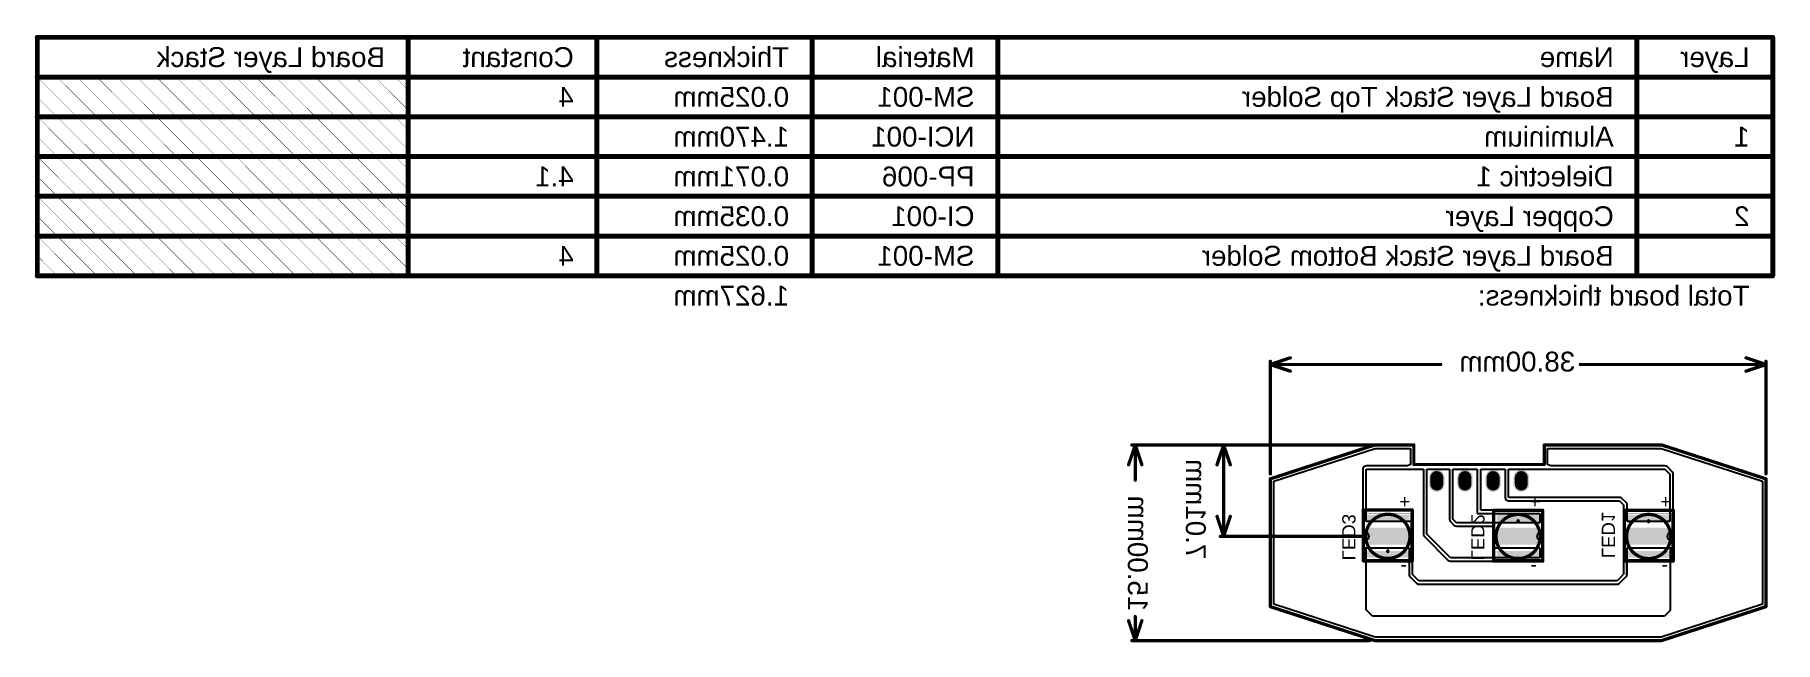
# Model space of a CAD drawing. Header units: inches. Extents: x -133 to 1, y -3 to 44.
import ezdxf

# ---------------------------------------------------------------- set-up
doc = ezdxf.new("R2010")
doc.units = ezdxf.units.IN
for name, color, linetype in [('Board Layer Stack Bottom Overlay', 54, 'Continuous'), ('Board Layer Stack Bottom Solder', 6, 'Continuous'), ('Board Shape', 216, 'Continuous'), ('Bottom Paste', 16, 'Continuous'), ('Copper Layer', 5, 'Continuous'), ('Dimensions', 6, 'Continuous'), ('Fabrication info', 56, 'Continuous')]:
    doc.layers.add(name, color=color, linetype=linetype)
doc.styles.add('Arial', font='', dxfattribs={"height": 0.2})
doc.styles.get('Arial').set_extended_font_data('Arial')

msp = doc.modelspace()

# ---------------------------------------------------------------- texts
at = {"layer": 'Board Layer Stack Bottom Overlay', "style": 'Arial', "text_generation_flag": 2}
for p in [(-27.28, 7.56), (-17.29, 7.56), (-7.27, 7.56)]:
    msp.add_text('+', height=1.02, dxfattribs=at).set_placement(p)
for s, height, rotation, p in [('LED3', 1.016, 270, (-32.49, 3.55)), ('LED2', 1.016, 270, (-22.6, 3.55)), ('LED1', 1.016, 270, (-12.59, 3.72)), ('-', 1.02, 180, (-28.01, 3.53)), ('-', 1.02, 180, (-18.05, 3.53)), ('-', 1.02, 180, (-8.01, 3.53))]:
    msp.add_text(s, height=height, rotation=rotation, dxfattribs=at).set_placement(p)
at = {"layer": 'Dimensions', "style": 'Arial', "text_generation_flag": 2}
for s, height, rotation, p in [('Board Layer Stack', 1.524, 360, (-105.88, 41.38)), ('Constant', 1.524, 360, (-91.41, 41.38)), ('Thickness', 1.524, 360, (-74.9, 41.38)), ('Material', 1.524, 360, (-60.68, 41.38)), ('Name', 1.524, 360, (-11.67, 41.38)), ('Layer', 1.524, 360, (-1.26, 41.38)), ('4', 1.52, 360, (-91.41, 38.33)), ('0.025mm', 1.524, 360, (-74.9, 38.33)), ('SM-001', 1.524, 360, (-60.68, 38.33)), ('Board Layer Stack Top Solder', 1.524, 360, (-11.67, 38.33)), ('1.470mm', 1.524, 360, (-74.9, 35.28)), ('NCI-001', 1.524, 360, (-60.68, 35.28)), ('Aluminium', 1.524, 360, (-11.67, 35.28)), ('1', 1.52, 360, (-1.26, 35.28)), ('4.1', 1.524, 360, (-91.41, 32.23)), ('0.071mm', 1.524, 360, (-74.9, 32.23)), ('PP-006', 1.524, 360, (-60.68, 32.23)), ('Dielectric 1', 1.524, 360, (-11.67, 32.23)), ('0.035mm', 1.524, 360, (-74.9, 29.18)), ('CI-001', 1.524, 360, (-60.68, 29.18)), ('Copper Layer', 1.524, 360, (-11.67, 29.18)), ('2', 1.52, 360, (-1.26, 29.18)), ('4', 1.52, 360, (-91.41, 26.14)), ('0.025mm', 1.524, 360, (-74.9, 26.14)), ('SM-001', 1.524, 360, (-60.68, 26.14)), ('Board Layer Stack Bottom Solder', 1.524, 360, (-11.67, 26.14)), ('1.627mm', 1.524, 360, (-74.9, 23.09)), ('Total board thickness:', 1.524, 360, (-1.26, 23.09)), ('38.00mm', 1.524, 360, (-14.63, 18.03)), ('7.01mm', 1.524, 270, (-44.48, 3.63)), ('15.00mm', 1.524, 270, (-48.92, -0.36))]:
    msp.add_text(s, height=height, rotation=rotation, dxfattribs=at).set_placement(p)

# ---------------------------------------------------------------- blocks, each defined once
blk = doc.blocks.new('T__________B_1')
at = {"layer": 'Board Layer Stack Bottom Solder'}
h = blk.add_hatch(color=6, dxfattribs=at)
edge = h.paths.add_edge_path()
edge.add_arc((-0.03, -0.18), 0.602, 180, 360)
edge.add_line((0.57, -0.18), (0.57, 0.32))
edge.add_arc((-0.03, 0.32), 0.602, 0, 180)
edge.add_line((-0.63, 0.32), (-0.63, -0.18))
at = {"layer": 'Bottom Paste'}
h = blk.add_hatch(color=16, dxfattribs=at)
edge = h.paths.add_edge_path()
edge.add_arc((-0.03, -0.18), 0.5, 180, 360)
edge.add_line((0.47, -0.18), (0.47, 0.32))
edge.add_arc((-0.03, 0.32), 0.5, 0, 180)
edge.add_line((-0.53, 0.32), (-0.53, -0.18))
at = {"layer": 'Copper Layer'}
h = blk.add_hatch(color=5, dxfattribs=at)
edge = h.paths.add_edge_path()
edge.add_arc((-0.03, -0.18), 0.5, 180, 360)
edge.add_line((0.47, -0.18), (0.47, 0.32))
edge.add_arc((-0.03, 0.32), 0.5, 0, 180)
edge.add_line((-0.53, 0.32), (-0.53, -0.18))
blk = doc.blocks.new('T__________B_2')
at = {"layer": 'Board Layer Stack Bottom Solder'}
h = blk.add_hatch(color=6, dxfattribs=at)
edge = h.paths.add_edge_path()
edge.add_arc((-0.11, -0.25), 0.602, 180, 360)
edge.add_line((0.49, -0.25), (0.49, 0.25))
edge.add_arc((-0.11, 0.25), 0.602, 0, 180)
edge.add_line((-0.71, 0.25), (-0.71, -0.25))
at = {"layer": 'Bottom Paste'}
h = blk.add_hatch(color=16, dxfattribs=at)
edge = h.paths.add_edge_path()
edge.add_arc((-0.11, -0.25), 0.5, 180, 360)
edge.add_line((0.39, -0.25), (0.39, 0.25))
edge.add_arc((-0.11, 0.25), 0.5, 0, 180)
edge.add_line((-0.61, 0.25), (-0.61, -0.25))
at = {"layer": 'Copper Layer'}
h = blk.add_hatch(color=5, dxfattribs=at)
edge = h.paths.add_edge_path()
edge.add_arc((-0.11, -0.25), 0.5, 180, 360)
edge.add_line((0.39, -0.25), (0.39, 0.25))
edge.add_arc((-0.11, 0.25), 0.5, 0, 180)
edge.add_line((-0.61, 0.25), (-0.61, -0.25))
blk = doc.blocks.new('T__________B_3')
at = {"layer": 'Board Layer Stack Bottom Solder'}
h = blk.add_hatch(color=6, dxfattribs=at)
edge = h.paths.add_edge_path()
edge.add_arc((0.24, -0.3), 0.602, 180, 360)
edge.add_line((0.85, -0.3), (0.85, 0.2))
edge.add_arc((0.24, 0.2), 0.602, 0, 180)
edge.add_line((-0.36, 0.2), (-0.36, -0.3))
at = {"layer": 'Bottom Paste'}
h = blk.add_hatch(color=16, dxfattribs=at)
edge = h.paths.add_edge_path()
edge.add_arc((0.24, -0.3), 0.5, 180, 360)
edge.add_line((0.74, -0.3), (0.74, 0.2))
edge.add_arc((0.24, 0.2), 0.5, 0, 180)
edge.add_line((-0.26, 0.2), (-0.26, -0.3))
at = {"layer": 'Copper Layer'}
h = blk.add_hatch(color=5, dxfattribs=at)
edge = h.paths.add_edge_path()
edge.add_arc((0.24, -0.3), 0.5, 180, 360)
edge.add_line((0.74, -0.3), (0.74, 0.2))
edge.add_arc((0.24, 0.2), 0.5, 0, 180)
edge.add_line((-0.26, 0.2), (-0.26, -0.3))
blk = doc.blocks.new('T__________B_4')
at = {"layer": 'Board Layer Stack Bottom Solder'}
h = blk.add_hatch(color=6, dxfattribs=at)
edge = h.paths.add_edge_path()
edge.add_arc((0.6, -0.33), 0.602, 180, 360)
edge.add_line((1.2, -0.33), (1.2, 0.17))
edge.add_arc((0.6, 0.17), 0.602, 0, 180)
edge.add_line((0, 0.17), (0, -0.33))
at = {"layer": 'Bottom Paste'}
h = blk.add_hatch(color=16, dxfattribs=at)
edge = h.paths.add_edge_path()
edge.add_arc((0.6, -0.33), 0.5, 180, 360)
edge.add_line((1.1, -0.33), (1.1, 0.17))
edge.add_arc((0.6, 0.17), 0.5, 0, 180)
edge.add_line((0.1, 0.17), (0.1, -0.33))
at = {"layer": 'Copper Layer'}
h = blk.add_hatch(color=5, dxfattribs=at)
edge = h.paths.add_edge_path()
edge.add_arc((0.6, -0.33), 0.5, 180, 360)
edge.add_line((1.1, -0.33), (1.1, 0.17))
edge.add_arc((0.6, 0.17), 0.5, 0, 180)
edge.add_line((0.1, 0.17), (0.1, -0.33))
blk = doc.blocks.new('LED_SPHWH2L3D30CD4QTP3_B_5')
at = {"layer": 'Board Layer Stack Bottom Solder'}
for points in [[(-1.651, 1.651), (-1.143, 1.651), (-1.143, -1.651), (-1.651, -1.651)], [(-0.6477, 1.651), (0.6477, 1.651), (0.6477, -1.651), (-0.6477, -1.651)], [(1.143, 1.651), (1.651, 1.651), (1.651, -1.651), (1.143, -1.651)]]:
    blk.add_hatch(color=6, dxfattribs=at).paths.add_polyline_path(points)
at = {"layer": 'Bottom Paste'}
for points in [[(-1.651, 1.651), (-1.143, 1.651), (-1.143, -1.651), (-1.651, -1.651)], [(-0.6477, 1.651), (0.6477, 1.651), (0.6477, -1.651), (-0.6477, -1.651)], [(1.143, 1.651), (1.651, 1.651), (1.651, -1.651), (1.143, -1.651)]]:
    blk.add_hatch(color=16, dxfattribs=at).paths.add_polyline_path(points)
at = {"layer": 'Copper Layer'}
for points in [[(-1.651, 1.651), (-1.143, 1.651), (-1.143, -1.651), (-1.651, -1.651)], [(-0.6477, 1.651), (0.6477, 1.651), (0.6477, -1.651), (-0.6477, -1.651)], [(1.143, 1.651), (1.651, 1.651), (1.651, -1.651), (1.143, -1.651)]]:
    blk.add_hatch(color=5, dxfattribs=at).paths.add_polyline_path(points)
at = {"layer": 'Fabrication info', "const_width": 0.0254}
for points in [[(-1.7526, 1.7526), (1.7526, 1.7526)], [(-1.7526, 1.7526), (-1.7526, -1.7526)], [(1.7526, 1.7526), (1.7526, -1.7526)], [(-1.7526, -1.7526), (1.7526, -1.7526)]]:
    blk.add_lwpolyline(points, dxfattribs=at)
at = {"layer": 'Fabrication info', "const_width": 0.0127}
for points in [[(-1.75895, 1.7526, 1), (-1.74625, 1.7526, 1)], [(-1.75895, 1.7526, 1), (-1.74625, 1.7526, 1)], [(1.74625, 1.7526, 1), (1.75895, 1.7526, 1)], [(1.74625, 1.7526, 1), (1.75895, 1.7526, 1)], [(-1.75895, -1.7526, 1), (-1.74625, -1.7526, 1)], [(-1.75895, -1.7526, 1), (-1.74625, -1.7526, 1)], [(1.74625, -1.7526, 1), (1.75895, -1.7526, 1)], [(1.74625, -1.7526, 1), (1.75895, -1.7526, 1)]]:
    blk.add_lwpolyline(points, format="xyb", close=True, dxfattribs=at)
at = {"layer": 'Fabrication info'}
blk.add_lwpolyline([(0.3048, 1.7526, -1), (-0.3048, 1.7526)], format="xyb", dxfattribs=at)
for points in [[(-0.3048, 1.7526, 1), (-0.3048, 1.7526, 1)], [(0.3048, 1.7526, 1), (0.3048, 1.7526, 1)], [(-1.0668, 0, 1), (-1.2192, 0, 1)], [(-1.2192, 0, 1), (-1.2192, 0, 1)], [(-1.0668, 0, 1), (-1.0668, 0, 1)]]:
    blk.add_lwpolyline(points, format="xyb", close=True, dxfattribs=at)
blk = doc.blocks.new('LED_SPHWH2L3D30CD4QTP3_B_6')
at = {"layer": 'Board Layer Stack Bottom Solder'}
for points in [[(-1.651, 1.651), (-1.143, 1.651), (-1.143, -1.651), (-1.651, -1.651)], [(-0.6477, 1.651), (0.6477, 1.651), (0.6477, -1.651), (-0.6477, -1.651)], [(1.143, 1.651), (1.651, 1.651), (1.651, -1.651), (1.143, -1.651)]]:
    blk.add_hatch(color=6, dxfattribs=at).paths.add_polyline_path(points)
at = {"layer": 'Bottom Paste'}
for points in [[(-1.651, 1.651), (-1.143, 1.651), (-1.143, -1.651), (-1.651, -1.651)], [(-0.6477, 1.651), (0.6477, 1.651), (0.6477, -1.651), (-0.6477, -1.651)], [(1.143, 1.651), (1.651, 1.651), (1.651, -1.651), (1.143, -1.651)]]:
    blk.add_hatch(color=16, dxfattribs=at).paths.add_polyline_path(points)
at = {"layer": 'Copper Layer'}
for points in [[(-1.651, 1.651), (-1.143, 1.651), (-1.143, -1.651), (-1.651, -1.651)], [(-0.6477, 1.651), (0.6477, 1.651), (0.6477, -1.651), (-0.6477, -1.651)], [(1.143, 1.651), (1.651, 1.651), (1.651, -1.651), (1.143, -1.651)]]:
    blk.add_hatch(color=5, dxfattribs=at).paths.add_polyline_path(points)
at = {"layer": 'Fabrication info', "const_width": 0.0254}
for points in [[(1.7526, 1.7526), (-1.7526, 1.7526)], [(-1.7526, -1.7526), (-1.7526, 1.7526)], [(1.7526, -1.7526), (1.7526, 1.7526)], [(1.7526, -1.7526), (-1.7526, -1.7526)]]:
    blk.add_lwpolyline(points, dxfattribs=at)
at = {"layer": 'Fabrication info', "const_width": 0.0127}
for points in [[(-1.75895, 1.7526, 1), (-1.74625, 1.7526, 1)], [(-1.75895, 1.7526, 1), (-1.74625, 1.7526, 1)], [(1.74625, 1.7526, 1), (1.75895, 1.7526, 1)], [(1.74625, 1.7526, 1), (1.75895, 1.7526, 1)], [(-1.75895, -1.7526, 1), (-1.74625, -1.7526, 1)], [(-1.75895, -1.7526, 1), (-1.74625, -1.7526, 1)], [(1.74625, -1.7526, 1), (1.75895, -1.7526, 1)], [(1.74625, -1.7526, 1), (1.75895, -1.7526, 1)]]:
    blk.add_lwpolyline(points, format="xyb", close=True, dxfattribs=at)
at = {"layer": 'Fabrication info'}
blk.add_lwpolyline([(0.3048, 1.7526, -1), (-0.3048, 1.7526)], format="xyb", dxfattribs=at)
for points in [[(-0.3048, 1.7526, 1), (-0.3048, 1.7526, 1)], [(0.3048, 1.7526, 1), (0.3048, 1.7526, 1)], [(-1.0668, 0, 1), (-1.2192, 0, 1)], [(-1.2192, 0, 1), (-1.2192, 0, 1)], [(-1.0668, 0, 1), (-1.0668, 0, 1)]]:
    blk.add_lwpolyline(points, format="xyb", close=True, dxfattribs=at)
blk = doc.blocks.new('LED_SPHRD2L3DH20E7W41J_B_7')
at = {"layer": 'Board Layer Stack Bottom Solder'}
for points in [[(-1.651, 1.651), (-1.143, 1.651), (-1.143, -1.651), (-1.651, -1.651)], [(-0.6477, 1.651), (0.6477, 1.651), (0.6477, -1.651), (-0.6477, -1.651)], [(1.143, 1.651), (1.651, 1.651), (1.651, -1.651), (1.143, -1.651)]]:
    blk.add_hatch(color=6, dxfattribs=at).paths.add_polyline_path(points)
at = {"layer": 'Bottom Paste'}
for points in [[(-1.651, 1.651), (-1.143, 1.651), (-1.143, -1.651), (-1.651, -1.651)], [(-0.6477, 1.651), (0.6477, 1.651), (0.6477, -1.651), (-0.6477, -1.651)], [(1.143, 1.651), (1.651, 1.651), (1.651, -1.651), (1.143, -1.651)]]:
    blk.add_hatch(color=16, dxfattribs=at).paths.add_polyline_path(points)
at = {"layer": 'Copper Layer'}
for points in [[(-1.651, 1.651), (-1.143, 1.651), (-1.143, -1.651), (-1.651, -1.651)], [(-0.6477, 1.651), (0.6477, 1.651), (0.6477, -1.651), (-0.6477, -1.651)], [(1.143, 1.651), (1.651, 1.651), (1.651, -1.651), (1.143, -1.651)]]:
    blk.add_hatch(color=5, dxfattribs=at).paths.add_polyline_path(points)
at = {"layer": 'Fabrication info', "const_width": 0.0254}
for points in [[(1.7526, 1.7526), (-1.7526, 1.7526)], [(-1.7526, -1.7526), (-1.7526, 1.7526)], [(1.7526, -1.7526), (1.7526, 1.7526)], [(1.7526, -1.7526), (-1.7526, -1.7526)]]:
    blk.add_lwpolyline(points, dxfattribs=at)
at = {"layer": 'Fabrication info', "const_width": 0.0127}
for points in [[(-1.75895, 1.7526, 1), (-1.74625, 1.7526, 1)], [(-1.75895, 1.7526, 1), (-1.74625, 1.7526, 1)], [(1.74625, 1.7526, 1), (1.75895, 1.7526, 1)], [(1.74625, 1.7526, 1), (1.75895, 1.7526, 1)], [(-1.75895, -1.7526, 1), (-1.74625, -1.7526, 1)], [(-1.75895, -1.7526, 1), (-1.74625, -1.7526, 1)], [(1.74625, -1.7526, 1), (1.75895, -1.7526, 1)], [(1.74625, -1.7526, 1), (1.75895, -1.7526, 1)]]:
    blk.add_lwpolyline(points, format="xyb", close=True, dxfattribs=at)
at = {"layer": 'Fabrication info'}
blk.add_lwpolyline([(0.3048, 1.7526, -1), (-0.3048, 1.7526)], format="xyb", dxfattribs=at)
for points in [[(-0.3048, 1.7526, 1), (-0.3048, 1.7526, 1)], [(0.3048, 1.7526, 1), (0.3048, 1.7526, 1)], [(-1.0668, 0, 1), (-1.2192, 0, 1)], [(-1.2192, 0, 1), (-1.2192, 0, 1)], [(-1.0668, 0, 1), (-1.0668, 0, 1)]]:
    blk.add_lwpolyline(points, format="xyb", close=True, dxfattribs=at)

# ---------------------------------------------------------------- linework, layer by layer
at = {"layer": 'Board Layer Stack Bottom Overlay', "const_width": 0.254}
for points in [[(-30.87, 7.42), (-27.12, 7.42)], [(-30.87, 3.51), (-30.87, 7.42)], [(-27.12, 3.51), (-27.12, 7.42)], [(-20.88, 7.39), (-17.12, 7.39)], [(-20.88, 3.49), (-20.88, 7.39)], [(-17.12, 3.49), (-17.12, 7.39)], [(-10.87, 7.39), (-7.11, 7.39)], [(-10.87, 3.49), (-10.87, 7.39)], [(-7.11, 3.49), (-7.11, 7.39)], [(-30.87, 3.51), (-27.12, 3.51)], [(-20.88, 3.49), (-17.12, 3.49)], [(-10.87, 3.49), (-7.11, 3.49)]]:
    msp.add_lwpolyline(points, dxfattribs=at)
at = {"layer": 'Board Layer Stack Bottom Overlay', "const_width": 0.127}
for points in [[(-30.94, 7.42, 1), (-30.81, 7.42, 1)], [(-30.94, 7.42, 1), (-30.81, 7.42, 1)], [(-27.18, 7.42, 1), (-27.06, 7.42, 1)], [(-27.18, 7.42, 1), (-27.06, 7.42, 1)], [(-20.94, 7.39, 1), (-20.81, 7.39, 1)], [(-20.94, 7.39, 1), (-20.81, 7.39, 1)], [(-17.19, 7.39, 1), (-17.06, 7.39, 1)], [(-17.19, 7.39, 1), (-17.06, 7.39, 1)], [(-10.93, 7.39, 1), (-10.8, 7.39, 1)], [(-10.93, 7.39, 1), (-10.8, 7.39, 1)], [(-7.18, 7.39, 1), (-7.05, 7.39, 1)], [(-7.18, 7.39, 1), (-7.05, 7.39, 1)], [(-30.94, 3.51, 1), (-30.81, 3.51, 1)], [(-30.94, 3.51, 1), (-30.81, 3.51, 1)], [(-27.18, 3.51, 1), (-27.06, 3.51, 1)], [(-27.18, 3.51, 1), (-27.06, 3.51, 1)], [(-20.94, 3.49, 1), (-20.81, 3.49, 1)], [(-20.94, 3.49, 1), (-20.81, 3.49, 1)], [(-17.19, 3.49, 1), (-17.06, 3.49, 1)], [(-17.19, 3.49, 1), (-17.06, 3.49, 1)], [(-10.93, 3.49, 1), (-10.8, 3.49, 1)], [(-10.93, 3.49, 1), (-10.8, 3.49, 1)], [(-7.18, 3.49, 1), (-7.05, 3.49, 1)], [(-7.18, 3.49, 1), (-7.05, 3.49, 1)]]:
    msp.add_lwpolyline(points, format="xyb", close=True, dxfattribs=at)
at = {"layer": 'Board Shape', "const_width": 0.254}
for points in [[(-38, 9.8), (-30, 12.4)], [(-30, 12.4), (-27, 12.4)], [(-27, 10.9), (-27, 12.4)], [(-17, 10.9), (-17, 12.4)], [(-17, 12.4), (-8, 12.4)], [(-8, 12.4), (0, 9.8)], [(-27, 10.9), (-17, 10.9)], [(-38, 0), (-38, 9.8)], [(0, 0), (0, 9.8)], [(-38, 0), (-30, -2.6)], [(-8, -2.6), (0, 0)], [(-30, -2.6), (-8, -2.6)]]:
    msp.add_lwpolyline(points, dxfattribs=at)
at = {"layer": 'Board Shape', "const_width": 0.127}
for points in [[(-30.06, 12.4, 1), (-29.94, 12.4, 1)], [(-30.06, 12.4, 1), (-29.94, 12.4, 1)], [(-27.06, 12.4, 1), (-26.94, 12.4, 1)], [(-27.06, 12.4, 1), (-26.94, 12.4, 1)], [(-17.06, 12.4, 1), (-16.94, 12.4, 1)], [(-17.06, 12.4, 1), (-16.94, 12.4, 1)], [(-8.06, 12.4, 1), (-7.94, 12.4, 1)], [(-8.06, 12.4, 1), (-7.94, 12.4, 1)], [(-27.06, 10.9, 1), (-26.94, 10.9, 1)], [(-27.06, 10.9, 1), (-26.94, 10.9, 1)], [(-17.06, 10.9, 1), (-16.94, 10.9, 1)], [(-17.06, 10.9, 1), (-16.94, 10.9, 1)], [(-38.06, 9.8, 1), (-37.94, 9.8, 1)], [(-38.06, 9.8, 1), (-37.94, 9.8, 1)], [(-0.06, 9.8, 1), (0.06, 9.8, 1)], [(-0.06, 9.8, 1), (0.06, 9.8, 1)], [(-38.06, 0, 1), (-37.94, 0, 1)], [(-38.06, 0, 1), (-37.94, 0, 1)], [(-0.06, 0, 1), (0.06, 0, 1)], [(-0.06, 0, 1), (0.06, 0, 1)], [(-30.06, -2.6, 1), (-29.94, -2.6, 1)], [(-30.06, -2.6, 1), (-29.94, -2.6, 1)], [(-8.06, -2.6, 1), (-7.94, -2.6, 1)], [(-8.06, -2.6, 1), (-7.94, -2.6, 1)]]:
    msp.add_lwpolyline(points, format="xyb", close=True, dxfattribs=at)
at = {"layer": 'Copper Layer'}
for p, q in [((-37.74, 9.61), (-29.96, 12.14)), ((-29.96, 12.14), (-27.26, 12.14)), ((-27.26, 12.14), (-27.26, 10.9)), ((-16.74, 12.14), (-8.04, 12.14)), ((-16.74, 10.9), (-16.74, 12.14)), ((-8.04, 12.14), (-0.26, 9.61)), ((-30.83, 10.72), (-30.89, 10.64)), ((-30.75, 10.78), (-30.83, 10.72)), ((-30.65, 10.8), (-30.75, 10.78)), ((-27.5, 10.8), (-30.65, 10.8)), ((-27.49, 10.8), (-27.5, 10.8)), ((-27.26, 10.9), (-27.49, 10.8)), ((-27.26, 10.9), (-27.26, 10.9)), ((-16.5, 10.8), (-16.74, 10.9)), ((-7.75, 10.8), (-16.5, 10.8)), ((-7.65, 10.78), (-7.75, 10.8)), ((-7.56, 10.72), (-7.65, 10.78)), ((-7.18, 10.34), (-7.56, 10.72)), ((-37.74, 0.19), (-37.74, 9.61)), ((-30.89, 10.64), (-30.91, 10.54)), ((-30.91, 10.54), (-30.91, 6.54)), ((-30.65, 10.52), (-30.65, 10.54)), ((-30.65, 10.54), (-30.63, 10.54)), ((-30.65, 6.54), (-30.65, 10.52)), ((-30.63, 10.54), (-26.27, 10.54)), ((-26.27, 10.54), (-26.27, 5.56)), ((-26.01, 5.56), (-26.01, 10.54)), ((-26.01, 10.54), (-24.26, 10.54)), ((-24.26, 10.54), (-24.26, 6.71)), ((-24, 6.71), (-24, 10.54)), ((-24, 10.54), (-22.14, 10.54)), ((-22.14, 10.54), (-22.14, 7.15)), ((-21.87, 7.41), (-21.87, 10.54)), ((-21.87, 10.54), (-19.99, 10.54)), ((-19.99, 10.54), (-19.99, 8.38)), ((-19.74, 8.38), (-19.74, 10.54)), ((-19.74, 10.54), (-7.75, 10.54)), ((-7.75, 10.54), (-7.37, 10.16)), ((-7.37, 10.16), (-7.37, 6.56)), ((-7.13, 10.26), (-7.18, 10.34)), ((-7.11, 10.16), (-7.13, 10.26)), ((-7.11, 7.31), (-7.11, 10.16)), ((-0.26, 9.61), (-0.26, 0.19)), ((-19.99, 8.38), (-19.98, 8.28)), ((-19.98, 8.28), (-19.92, 8.2)), ((-19.92, 8.2), (-19.83, 8.14)), ((-19.83, 8.14), (-19.74, 8.12)), ((-11.13, 8.38), (-19.74, 8.38)), ((-19.74, 8.12), (-11.23, 8.12)), ((-11.23, 8.12), (-10.92, 7.81)), ((-10.65, 7.91), (-11.13, 8.38)), ((-24.26, 6.71), (-24.24, 6.61)), ((-23.74, 6.44), (-24, 6.71)), ((-22.14, 7.15), (-17.35, 7.15)), ((-17.35, 7.41), (-21.87, 7.41)), ((-17.25, 7.39), (-17.35, 7.41)), ((-17.35, 7.15), (-17.35, 6.44)), ((-17.17, 7.34), (-17.25, 7.39)), ((-17.15, 7.31), (-17.17, 7.34)), ((-17.1, 7.31), (-17.15, 7.31)), ((-17.1, 7.18), (-17.1, 7.31)), ((-17.09, 7.15), (-17.1, 7.18)), ((-17.09, 6.44), (-17.09, 7.15)), ((-10.92, 7.81), (-10.92, 4.5)), ((-10.65, 6.54), (-10.65, 7.91)), ((-7.09, 7.31), (-7.11, 7.31)), ((-7.09, 6.29), (-7.09, 7.31)), ((-30.91, 6.54), (-30.91, 6.52)), ((-30.91, 6.52), (-30.91, 6.29)), ((-30.91, 6.29), (-30.91, 4.5)), ((-27.12, 6.54), (-30.65, 6.54)), ((-27.12, 6.3), (-27.12, 6.54)), ((-27.1, 6.3), (-27.12, 6.3)), ((-27.1, 4.52), (-27.1, 6.3)), ((-26.27, 5.56), (-26.25, 5.46)), ((-26.25, 5.46), (-26.19, 5.38)), ((-26.19, 5.38), (-24.38, 3.57)), ((-24.2, 3.75), (-26.01, 5.56)), ((-24.24, 6.61), (-24.19, 6.52)), ((-24.19, 6.52), (-23.92, 6.26)), ((-23.92, 6.26), (-23.84, 6.2)), ((-23.84, 6.2), (-23.74, 6.18)), ((-17.35, 6.44), (-23.74, 6.44)), ((-23.74, 6.18), (-20.91, 6.18)), ((-20.91, 6.18), (-20.91, 4.5)), ((-17.1, 6.41), (-17.09, 6.44)), ((-17.1, 6.29), (-17.1, 6.41)), ((-17.1, 4.52), (-17.1, 6.29)), ((-7.37, 6.54), (-10.65, 6.54)), ((-7.37, 6.56), (-7.37, 6.54)), ((-7.09, 4.5), (-7.09, 6.29)), ((-30.91, 4.5), (-27.35, 4.5)), ((-30.65, -0.24), (-30.65, 4.5)), ((-30.65, 4.5), (-27.35, 4.5)), ((-27.35, 4.5), (-27.35, 2.46)), ((-27.35, 4.5), (-27.35, 2.36)), ((-27.09, 4.5), (-27.1, 4.52)), ((-27.09, 2.49), (-27.09, 4.5)), ((-20.91, 4.5), (-17.35, 4.5)), ((-17.35, 4.5), (-17.35, 4.47)), ((-17.35, 4.47), (-17.35, 3.78)), ((-17.09, 4.5), (-17.1, 4.52)), ((-17.09, 4.47), (-17.09, 4.5)), ((-17.09, 3.78), (-17.09, 4.47)), ((-10.92, 4.5), (-10.92, 2.5)), ((-10.66, 2.47), (-10.66, 4.5)), ((-10.66, 4.5), (-7.09, 4.5)), ((-10.65, 2.38), (-10.65, 4.5)), ((-10.65, 4.5), (-7.35, 4.5)), ((-7.35, 4.5), (-7.35, 2.36)), ((-24.38, 3.57), (-24.3, 3.51)), ((-24.3, 3.51), (-24.2, 3.49)), ((-17.37, 3.75), (-24.2, 3.75)), ((-24.2, 3.49), (-17.37, 3.49)), ((-17.35, 3.75), (-17.37, 3.75)), ((-17.37, 3.75), (-17.37, 3.75)), ((-17.37, 3.49), (-17.37, 3.49)), ((-17.37, 3.49), (-17.35, 3.49)), ((-17.35, 3.78), (-17.35, 3.78)), ((-17.35, 3.78), (-17.35, 3.75)), ((-17.35, 3.49), (-17.32, 3.5)), ((-17.32, 3.5), (-17.1, 3.5)), ((-17.1, 3.72), (-17.09, 3.75)), ((-17.1, 3.5), (-17.1, 3.72)), ((-17.09, 3.75), (-17.09, 3.78)), ((-17.09, 3.78), (-17.09, 3.78)), ((-27.35, 2.46), (-27.33, 2.36)), ((-27.35, 2.36), (-26.71, 1.72)), ((-27.33, 2.36), (-27.27, 2.28)), ((-27.27, 2.28), (-26.79, 1.79)), ((-27.09, 2.46), (-27.09, 2.49)), ((-27.07, 2.44), (-27.09, 2.46)), ((-26.85, 2.22), (-27.07, 2.44)), ((-26.62, 1.99), (-26.85, 2.22)), ((-26.79, 1.79), (-26.7, 1.74)), ((-26.71, 1.72), (-11.31, 1.72)), ((-26.7, 1.74), (-26.6, 1.72)), ((-26.6, 1.98), (-26.62, 1.99)), ((-26.58, 1.98), (-26.6, 1.98)), ((-26.6, 1.72), (-11.42, 1.72)), ((-11.45, 1.98), (-26.58, 1.98)), ((-11.42, 1.98), (-11.45, 1.98)), ((-11.4, 1.99), (-11.42, 1.98)), ((-11.42, 1.72), (-11.32, 1.74)), ((-11.19, 2.21), (-11.4, 1.99)), ((-11.32, 1.74), (-11.24, 1.79)), ((-11.31, 1.72), (-10.65, 2.38)), ((-11.24, 1.79), (-10.74, 2.29)), ((-11.24, 1.79), (-11.24, 1.79)), ((-10.94, 2.46), (-11.19, 2.21)), ((-10.93, 2.48), (-10.94, 2.46)), ((-10.92, 2.5), (-10.93, 2.48)), ((-10.74, 2.29), (-10.68, 2.38)), ((-10.68, 2.38), (-10.66, 2.47)), ((-7.35, 2.36), (-7.35, -0.29)), ((-29.96, -2.34), (-37.74, 0.19)), ((-0.26, 0.19), (-8.04, -2.34)), ((-30.17, -0.72), (-30.65, -0.24)), ((-7.78, -0.72), (-30.17, -0.72)), ((-7.35, -0.29), (-7.78, -0.72)), ((-8.04, -2.34), (-29.96, -2.34))]:
    msp.add_line(p, q, dxfattribs=at)
at = {"layer": 'Dimensions'}
for points, const_width in [([(-132.54, 43.66), (0.52, 43.66)], 0.381), ([(-132.54, 25.37), (-132.54, 43.66)], 0.381), ([(-104.1, 25.37), (-104.1, 43.66)], 0.381), ([(-89.63, 25.37), (-89.63, 43.66)], 0.381), ([(-73.12, 25.37), (-73.12, 43.66)], 0.381), ([(-58.9, 25.37), (-58.9, 43.66)], 0.381), ([(-9.9, 25.37), (-9.9, 43.66)], 0.381), ([(0.52, 25.37), (0.52, 43.66)], 0.381), ([(-132.54, 40.61), (0.52, 40.61)], 0.381), ([(-132.54, 40.61), (-129.5, 37.57)], 0.0254), ([(-131.02, 40.61), (-127.97, 37.57)], 0.0254), ([(-129.5, 40.61), (-126.45, 37.57)], 0.0254), ([(-127.97, 40.61), (-124.92, 37.57)], 0.0254), ([(-126.45, 40.61), (-123.4, 37.57)], 0.0254), ([(-124.92, 40.61), (-121.88, 37.57)], 0.0254), ([(-123.4, 40.61), (-120.35, 37.57)], 0.0254), ([(-121.88, 40.61), (-118.83, 37.57)], 0.0254), ([(-120.35, 40.61), (-117.3, 37.57)], 0.0254), ([(-118.83, 40.61), (-115.78, 37.57)], 0.0254), ([(-117.3, 40.61), (-114.26, 37.57)], 0.0254), ([(-115.78, 40.61), (-112.73, 37.57)], 0.0254), ([(-114.26, 40.61), (-111.21, 37.57)], 0.0254), ([(-112.73, 40.61), (-109.68, 37.57)], 0.0254), ([(-111.21, 40.61), (-108.16, 37.57)], 0.0254), ([(-109.68, 40.61), (-106.64, 37.57)], 0.0254), ([(-108.16, 40.61), (-105.11, 37.57)], 0.0254), ([(-106.64, 40.61), (-104.1, 38.08)], 0.0254), ([(-105.11, 40.61), (-104.1, 39.61)], 0.0254), ([(-132.54, 39.09), (-131.02, 37.57)], 0.0254), ([(-132.54, 37.57), (-104.1, 37.57)], 0.381), ([(-132.54, 37.57), (-129.5, 34.52)], 0.0254), ([(-131.02, 37.57), (-127.97, 34.52)], 0.0254), ([(-129.5, 37.57), (-126.45, 34.52)], 0.0254), ([(-127.97, 37.57), (-124.92, 34.52)], 0.0254), ([(-126.45, 37.57), (-123.4, 34.52)], 0.0254), ([(-124.92, 37.57), (-121.88, 34.52)], 0.0254), ([(-123.4, 37.57), (-120.35, 34.52)], 0.0254), ([(-121.88, 37.57), (-118.83, 34.52)], 0.0254), ([(-120.35, 37.57), (-117.3, 34.52)], 0.0254), ([(-118.83, 37.57), (-115.78, 34.52)], 0.0254), ([(-117.3, 37.57), (-114.26, 34.52)], 0.0254), ([(-115.78, 37.57), (-112.73, 34.52)], 0.0254), ([(-114.26, 37.57), (-111.21, 34.52)], 0.0254), ([(-112.73, 37.57), (-109.68, 34.52)], 0.0254), ([(-111.21, 37.57), (-108.16, 34.52)], 0.0254), ([(-109.68, 37.57), (-106.64, 34.52)], 0.0254), ([(-108.16, 37.57), (-105.11, 34.52)], 0.0254), ([(-106.64, 37.57), (-104.1, 35.03)], 0.0254), ([(-105.11, 37.57), (-104.1, 36.56)], 0.0254), ([(-104.1, 37.57), (-89.63, 37.57)], 0.381), ([(-89.63, 37.57), (-73.12, 37.57)], 0.381), ([(-73.12, 37.57), (-58.9, 37.57)], 0.381), ([(-58.9, 37.57), (-9.9, 37.57)], 0.381), ([(-9.9, 37.57), (0.52, 37.57)], 0.381), ([(-132.54, 36.04), (-131.02, 34.52)], 0.0254), ([(-132.54, 34.52), (-104.1, 34.52)], 0.381), ([(-104.1, 34.52), (-89.63, 34.52)], 0.381), ([(-89.63, 34.52), (-73.12, 34.52)], 0.381), ([(-73.12, 34.52), (-58.9, 34.52)], 0.381), ([(-58.9, 34.52), (-9.9, 34.52)], 0.381), ([(-9.9, 34.52), (0.52, 34.52)], 0.381), ([(-132.54, 34.52), (-129.5, 31.47)], 0.0254), ([(-131.02, 34.52), (-127.97, 31.47)], 0.0254), ([(-129.5, 34.52), (-126.45, 31.47)], 0.0254), ([(-127.97, 34.52), (-124.92, 31.47)], 0.0254), ([(-126.45, 34.52), (-123.4, 31.47)], 0.0254), ([(-124.92, 34.52), (-121.88, 31.47)], 0.0254), ([(-123.4, 34.52), (-120.35, 31.47)], 0.0254), ([(-121.88, 34.52), (-118.83, 31.47)], 0.0254), ([(-120.35, 34.52), (-117.3, 31.47)], 0.0254), ([(-118.83, 34.52), (-115.78, 31.47)], 0.0254), ([(-117.3, 34.52), (-114.26, 31.47)], 0.0254), ([(-115.78, 34.52), (-112.73, 31.47)], 0.0254), ([(-114.26, 34.52), (-111.21, 31.47)], 0.0254), ([(-112.73, 34.52), (-109.68, 31.47)], 0.0254), ([(-111.21, 34.52), (-108.16, 31.47)], 0.0254), ([(-109.68, 34.52), (-106.64, 31.47)], 0.0254), ([(-108.16, 34.52), (-105.11, 31.47)], 0.0254), ([(-106.64, 34.52), (-104.1, 31.99)], 0.0254), ([(-105.11, 34.52), (-104.1, 33.51)], 0.0254), ([(-132.54, 32.99), (-131.02, 31.47)], 0.0254), ([(-132.54, 31.47), (-104.1, 31.47)], 0.381), ([(-132.54, 31.47), (-129.5, 28.42)], 0.0254), ([(-131.02, 31.47), (-127.97, 28.42)], 0.0254), ([(-129.5, 31.47), (-126.45, 28.42)], 0.0254), ([(-127.97, 31.47), (-124.92, 28.42)], 0.0254), ([(-126.45, 31.47), (-123.4, 28.42)], 0.0254), ([(-124.92, 31.47), (-121.88, 28.42)], 0.0254), ([(-123.4, 31.47), (-120.35, 28.42)], 0.0254), ([(-121.88, 31.47), (-118.83, 28.42)], 0.0254), ([(-120.35, 31.47), (-117.3, 28.42)], 0.0254), ([(-118.83, 31.47), (-115.78, 28.42)], 0.0254), ([(-117.3, 31.47), (-114.26, 28.42)], 0.0254), ([(-115.78, 31.47), (-112.73, 28.42)], 0.0254), ([(-114.26, 31.47), (-111.21, 28.42)], 0.0254), ([(-112.73, 31.47), (-109.68, 28.42)], 0.0254), ([(-111.21, 31.47), (-108.16, 28.42)], 0.0254), ([(-109.68, 31.47), (-106.64, 28.42)], 0.0254), ([(-108.16, 31.47), (-105.11, 28.42)], 0.0254), ([(-106.64, 31.47), (-104.1, 28.94)], 0.0254), ([(-105.11, 31.47), (-104.1, 30.46)], 0.0254), ([(-104.1, 31.47), (-89.63, 31.47)], 0.381), ([(-89.63, 31.47), (-73.12, 31.47)], 0.381), ([(-73.12, 31.47), (-58.9, 31.47)], 0.381), ([(-58.9, 31.47), (-9.9, 31.47)], 0.381), ([(-9.9, 31.47), (0.52, 31.47)], 0.381), ([(-132.54, 29.95), (-131.02, 28.42)], 0.0254), ([(-132.54, 28.42), (-104.1, 28.42)], 0.381), ([(-132.54, 28.42), (-129.5, 25.37)], 0.0254), ([(-131.02, 28.42), (-127.97, 25.37)], 0.0254), ([(-129.5, 28.42), (-126.45, 25.37)], 0.0254), ([(-127.97, 28.42), (-124.92, 25.37)], 0.0254), ([(-126.45, 28.42), (-123.4, 25.37)], 0.0254), ([(-124.92, 28.42), (-121.88, 25.37)], 0.0254), ([(-123.4, 28.42), (-120.35, 25.37)], 0.0254), ([(-121.88, 28.42), (-118.83, 25.37)], 0.0254), ([(-120.35, 28.42), (-117.3, 25.37)], 0.0254), ([(-118.83, 28.42), (-115.78, 25.37)], 0.0254), ([(-117.3, 28.42), (-114.26, 25.37)], 0.0254), ([(-115.78, 28.42), (-112.73, 25.37)], 0.0254), ([(-114.26, 28.42), (-111.21, 25.37)], 0.0254), ([(-112.73, 28.42), (-109.68, 25.37)], 0.0254), ([(-111.21, 28.42), (-108.16, 25.37)], 0.0254), ([(-109.68, 28.42), (-106.64, 25.37)], 0.0254), ([(-108.16, 28.42), (-105.11, 25.37)], 0.0254), ([(-106.64, 28.42), (-104.1, 25.89)], 0.0254), ([(-105.11, 28.42), (-104.1, 27.41)], 0.0254), ([(-104.1, 28.42), (-89.63, 28.42)], 0.381), ([(-89.63, 28.42), (-73.12, 28.42)], 0.381), ([(-73.12, 28.42), (-58.9, 28.42)], 0.381), ([(-58.9, 28.42), (-9.9, 28.42)], 0.381), ([(-9.9, 28.42), (0.52, 28.42)], 0.381), ([(-132.54, 26.9), (-131.02, 25.37)], 0.0254), ([(-132.54, 25.37), (-104.1, 25.37)], 0.381), ([(-104.1, 25.37), (-89.63, 25.37)], 0.381), ([(-89.63, 25.37), (-73.12, 25.37)], 0.381), ([(-73.12, 25.37), (-58.9, 25.37)], 0.381), ([(-58.9, 25.37), (-9.9, 25.37)], 0.381), ([(-9.9, 25.37), (0.52, 25.37)], 0.381), ([(-38, 18.57), (-36.48, 19.08)], 0.254), ([(-38, 10.18), (-38, 18.82)], 0.254), ([(-38, 18.57), (-36.48, 18.06)], 0.254), ([(-38, 18.57), (-24.94, 18.57)], 0.254), ([(-14.22, 18.57), (0, 18.57)], 0.254), ([(-1.52, 19.08), (0, 18.57)], 0.254), ([(-1.52, 18.06), (0, 18.57)], 0.254), ([(0, 10.18), (0, 18.82)], 0.254), ([(-48.87, 10.88), (-48.36, 12.4)], 0.254), ([(-48.62, 12.4), (-30.38, 12.4)], 0.254), ([(-48.36, 12.4), (-47.85, 10.88)], 0.254), ([(-48.36, 9.7), (-48.36, 12.4)], 0.254), ([(-42.09, 10.88), (-41.58, 12.4)], 0.254), ([(-41.83, 12.4), (-27.38, 12.4)], 0.254), ([(-41.58, 12.4), (-41.07, 10.88)], 0.254), ([(-41.58, 8.9), (-41.58, 12.4)], 0.254), ([(-41.58, 5.39), (-41.58, 8.9)], 0.254), ([(-42.09, 6.92), (-41.58, 5.39)], 0.254), ([(-41.58, 5.39), (-41.07, 6.92)], 0.254), ([(-41.83, 5.39), (-31.07, 5.39)], 0.254), ([(-48.87, -1.08), (-48.36, -2.6)], 0.254), ([(-48.36, -2.6), (-48.36, -0.76)], 0.254), ([(-48.36, -2.6), (-47.85, -1.08)], 0.254), ([(-48.62, -2.6), (-30.38, -2.6)], 0.254)]:
    msp.add_lwpolyline(points, dxfattribs=dict(at, const_width=const_width))
for points, const_width in [([(-132.64, 43.66, 1), (-132.45, 43.66, 1)], 0.191), ([(-132.64, 43.66, 1), (-132.45, 43.66, 1)], 0.191), ([(-104.2, 43.66, 1), (-104.01, 43.66, 1)], 0.191), ([(-89.72, 43.66, 1), (-89.53, 43.66, 1)], 0.191), ([(-73.22, 43.66, 1), (-73.03, 43.66, 1)], 0.191), ([(-59, 43.66, 1), (-58.81, 43.66, 1)], 0.191), ([(-9.99, 43.66, 1), (-9.8, 43.66, 1)], 0.191), ([(0.42, 43.66, 1), (0.61, 43.66, 1)], 0.191), ([(0.42, 43.66, 1), (0.61, 43.66, 1)], 0.191), ([(-132.64, 40.61, 1), (-132.45, 40.61, 1)], 0.191), ([(-132.55, 40.61, 1), (-132.54, 40.61, 1)], 0.0127), ([(-131.03, 40.61, 1), (-131.01, 40.61, 1)], 0.0127), ([(-129.5, 40.61, 1), (-129.49, 40.61, 1)], 0.0127), ([(-127.98, 40.61, 1), (-127.97, 40.61, 1)], 0.0127), ([(-126.45, 40.61, 1), (-126.44, 40.61, 1)], 0.0127), ([(-124.93, 40.61, 1), (-124.92, 40.61, 1)], 0.0127), ([(-123.41, 40.61, 1), (-123.39, 40.61, 1)], 0.0127), ([(-121.88, 40.61, 1), (-121.87, 40.61, 1)], 0.0127), ([(-120.36, 40.61, 1), (-120.35, 40.61, 1)], 0.0127), ([(-118.83, 40.61, 1), (-118.82, 40.61, 1)], 0.0127), ([(-117.31, 40.61, 1), (-117.3, 40.61, 1)], 0.0127), ([(-115.79, 40.61, 1), (-115.77, 40.61, 1)], 0.0127), ([(-114.26, 40.61, 1), (-114.25, 40.61, 1)], 0.0127), ([(-112.74, 40.61, 1), (-112.73, 40.61, 1)], 0.0127), ([(-111.21, 40.61, 1), (-111.2, 40.61, 1)], 0.0127), ([(-109.69, 40.61, 1), (-109.68, 40.61, 1)], 0.0127), ([(-108.17, 40.61, 1), (-108.15, 40.61, 1)], 0.0127), ([(-106.64, 40.61, 1), (-106.63, 40.61, 1)], 0.0127), ([(-105.12, 40.61, 1), (-105.11, 40.61, 1)], 0.0127), ([(0.42, 40.61, 1), (0.61, 40.61, 1)], 0.191), ([(-132.55, 39.09, 1), (-132.54, 39.09, 1)], 0.0127), ([(-104.11, 39.61, 1), (-104.1, 39.61, 1)], 0.0127), ([(-132.64, 37.57, 1), (-132.45, 37.57, 1)], 0.191), ([(-132.55, 37.57, 1), (-132.54, 37.57, 1)], 0.0127), ([(-131.03, 37.57, 1), (-131.01, 37.57, 1)], 0.0127), ([(-131.03, 37.57, 1), (-131.01, 37.57, 1)], 0.0127), ([(-129.5, 37.57, 1), (-129.49, 37.57, 1)], 0.0127), ([(-129.5, 37.57, 1), (-129.49, 37.57, 1)], 0.0127), ([(-127.98, 37.57, 1), (-127.97, 37.57, 1)], 0.0127), ([(-127.98, 37.57, 1), (-127.97, 37.57, 1)], 0.0127), ([(-126.45, 37.57, 1), (-126.44, 37.57, 1)], 0.0127), ([(-126.45, 37.57, 1), (-126.44, 37.57, 1)], 0.0127), ([(-124.93, 37.57, 1), (-124.92, 37.57, 1)], 0.0127), ([(-124.93, 37.57, 1), (-124.92, 37.57, 1)], 0.0127), ([(-123.41, 37.57, 1), (-123.39, 37.57, 1)], 0.0127), ([(-123.41, 37.57, 1), (-123.39, 37.57, 1)], 0.0127), ([(-121.88, 37.57, 1), (-121.87, 37.57, 1)], 0.0127), ([(-121.88, 37.57, 1), (-121.87, 37.57, 1)], 0.0127), ([(-120.36, 37.57, 1), (-120.35, 37.57, 1)], 0.0127), ([(-120.36, 37.57, 1), (-120.35, 37.57, 1)], 0.0127), ([(-118.83, 37.57, 1), (-118.82, 37.57, 1)], 0.0127), ([(-118.83, 37.57, 1), (-118.82, 37.57, 1)], 0.0127), ([(-117.31, 37.57, 1), (-117.3, 37.57, 1)], 0.0127), ([(-117.31, 37.57, 1), (-117.3, 37.57, 1)], 0.0127), ([(-115.79, 37.57, 1), (-115.77, 37.57, 1)], 0.0127), ([(-115.79, 37.57, 1), (-115.77, 37.57, 1)], 0.0127), ([(-114.26, 37.57, 1), (-114.25, 37.57, 1)], 0.0127), ([(-114.26, 37.57, 1), (-114.25, 37.57, 1)], 0.0127), ([(-112.74, 37.57, 1), (-112.73, 37.57, 1)], 0.0127), ([(-112.74, 37.57, 1), (-112.73, 37.57, 1)], 0.0127), ([(-111.21, 37.57, 1), (-111.2, 37.57, 1)], 0.0127), ([(-111.21, 37.57, 1), (-111.2, 37.57, 1)], 0.0127), ([(-109.69, 37.57, 1), (-109.68, 37.57, 1)], 0.0127), ([(-109.69, 37.57, 1), (-109.68, 37.57, 1)], 0.0127), ([(-108.17, 37.57, 1), (-108.15, 37.57, 1)], 0.0127), ([(-108.17, 37.57, 1), (-108.15, 37.57, 1)], 0.0127), ([(-106.64, 37.57, 1), (-106.63, 37.57, 1)], 0.0127), ([(-106.64, 37.57, 1), (-106.63, 37.57, 1)], 0.0127), ([(-105.12, 37.57, 1), (-105.11, 37.57, 1)], 0.0127), ([(-105.12, 37.57, 1), (-105.11, 37.57, 1)], 0.0127), ([(-104.2, 37.57, 1), (-104.01, 37.57, 1)], 0.191), ([(-104.2, 37.57, 1), (-104.01, 37.57, 1)], 0.191), ([(-104.11, 38.08, 1), (-104.1, 38.08, 1)], 0.0127), ([(-89.72, 37.57, 1), (-89.53, 37.57, 1)], 0.191), ([(-89.72, 37.57, 1), (-89.53, 37.57, 1)], 0.191), ([(-73.22, 37.57, 1), (-73.03, 37.57, 1)], 0.191), ([(-73.22, 37.57, 1), (-73.03, 37.57, 1)], 0.191), ([(-59, 37.57, 1), (-58.81, 37.57, 1)], 0.191), ([(-59, 37.57, 1), (-58.81, 37.57, 1)], 0.191), ([(-9.99, 37.57, 1), (-9.8, 37.57, 1)], 0.191), ([(-9.99, 37.57, 1), (-9.8, 37.57, 1)], 0.191), ([(0.42, 37.57, 1), (0.61, 37.57, 1)], 0.191), ([(-132.55, 36.04, 1), (-132.54, 36.04, 1)], 0.0127), ([(-104.11, 36.56, 1), (-104.1, 36.56, 1)], 0.0127), ([(-132.64, 34.52, 1), (-132.45, 34.52, 1)], 0.191), ([(-104.2, 34.52, 1), (-104.01, 34.52, 1)], 0.191), ([(-104.2, 34.52, 1), (-104.01, 34.52, 1)], 0.191), ([(-104.11, 35.03, 1), (-104.1, 35.03, 1)], 0.0127), ([(-89.72, 34.52, 1), (-89.53, 34.52, 1)], 0.191), ([(-89.72, 34.52, 1), (-89.53, 34.52, 1)], 0.191), ([(-73.22, 34.52, 1), (-73.03, 34.52, 1)], 0.191), ([(-73.22, 34.52, 1), (-73.03, 34.52, 1)], 0.191), ([(-59, 34.52, 1), (-58.81, 34.52, 1)], 0.191), ([(-59, 34.52, 1), (-58.81, 34.52, 1)], 0.191), ([(-9.99, 34.52, 1), (-9.8, 34.52, 1)], 0.191), ([(-9.99, 34.52, 1), (-9.8, 34.52, 1)], 0.191), ([(0.42, 34.52, 1), (0.61, 34.52, 1)], 0.191), ([(-132.55, 34.52, 1), (-132.54, 34.52, 1)], 0.0127), ([(-131.03, 34.52, 1), (-131.01, 34.52, 1)], 0.0127), ([(-131.03, 34.52, 1), (-131.01, 34.52, 1)], 0.0127), ([(-129.5, 34.52, 1), (-129.49, 34.52, 1)], 0.0127), ([(-129.5, 34.52, 1), (-129.49, 34.52, 1)], 0.0127), ([(-127.98, 34.52, 1), (-127.97, 34.52, 1)], 0.0127), ([(-127.98, 34.52, 1), (-127.97, 34.52, 1)], 0.0127), ([(-126.45, 34.52, 1), (-126.44, 34.52, 1)], 0.0127), ([(-126.45, 34.52, 1), (-126.44, 34.52, 1)], 0.0127), ([(-124.93, 34.52, 1), (-124.92, 34.52, 1)], 0.0127), ([(-124.93, 34.52, 1), (-124.92, 34.52, 1)], 0.0127), ([(-123.41, 34.52, 1), (-123.39, 34.52, 1)], 0.0127), ([(-123.41, 34.52, 1), (-123.39, 34.52, 1)], 0.0127), ([(-121.88, 34.52, 1), (-121.87, 34.52, 1)], 0.0127), ([(-121.88, 34.52, 1), (-121.87, 34.52, 1)], 0.0127), ([(-120.36, 34.52, 1), (-120.35, 34.52, 1)], 0.0127), ([(-120.36, 34.52, 1), (-120.35, 34.52, 1)], 0.0127), ([(-118.83, 34.52, 1), (-118.82, 34.52, 1)], 0.0127), ([(-118.83, 34.52, 1), (-118.82, 34.52, 1)], 0.0127), ([(-117.31, 34.52, 1), (-117.3, 34.52, 1)], 0.0127), ([(-117.31, 34.52, 1), (-117.3, 34.52, 1)], 0.0127), ([(-115.79, 34.52, 1), (-115.77, 34.52, 1)], 0.0127), ([(-115.79, 34.52, 1), (-115.77, 34.52, 1)], 0.0127), ([(-114.26, 34.52, 1), (-114.25, 34.52, 1)], 0.0127), ([(-114.26, 34.52, 1), (-114.25, 34.52, 1)], 0.0127), ([(-112.74, 34.52, 1), (-112.73, 34.52, 1)], 0.0127), ([(-112.74, 34.52, 1), (-112.73, 34.52, 1)], 0.0127), ([(-111.21, 34.52, 1), (-111.2, 34.52, 1)], 0.0127), ([(-111.21, 34.52, 1), (-111.2, 34.52, 1)], 0.0127), ([(-109.69, 34.52, 1), (-109.68, 34.52, 1)], 0.0127), ([(-109.69, 34.52, 1), (-109.68, 34.52, 1)], 0.0127), ([(-108.17, 34.52, 1), (-108.15, 34.52, 1)], 0.0127), ([(-108.17, 34.52, 1), (-108.15, 34.52, 1)], 0.0127), ([(-106.64, 34.52, 1), (-106.63, 34.52, 1)], 0.0127), ([(-106.64, 34.52, 1), (-106.63, 34.52, 1)], 0.0127), ([(-105.12, 34.52, 1), (-105.11, 34.52, 1)], 0.0127), ([(-105.12, 34.52, 1), (-105.11, 34.52, 1)], 0.0127), ([(-104.11, 33.51, 1), (-104.1, 33.51, 1)], 0.0127), ([(-132.55, 32.99, 1), (-132.54, 32.99, 1)], 0.0127), ([(-132.64, 31.47, 1), (-132.45, 31.47, 1)], 0.191), ([(-132.55, 31.47, 1), (-132.54, 31.47, 1)], 0.0127), ([(-131.03, 31.47, 1), (-131.01, 31.47, 1)], 0.0127), ([(-131.03, 31.47, 1), (-131.01, 31.47, 1)], 0.0127), ([(-129.5, 31.47, 1), (-129.49, 31.47, 1)], 0.0127), ([(-129.5, 31.47, 1), (-129.49, 31.47, 1)], 0.0127), ([(-127.98, 31.47, 1), (-127.97, 31.47, 1)], 0.0127), ([(-127.98, 31.47, 1), (-127.97, 31.47, 1)], 0.0127), ([(-126.45, 31.47, 1), (-126.44, 31.47, 1)], 0.0127), ([(-126.45, 31.47, 1), (-126.44, 31.47, 1)], 0.0127), ([(-124.93, 31.47, 1), (-124.92, 31.47, 1)], 0.0127), ([(-124.93, 31.47, 1), (-124.92, 31.47, 1)], 0.0127), ([(-123.41, 31.47, 1), (-123.39, 31.47, 1)], 0.0127), ([(-123.41, 31.47, 1), (-123.39, 31.47, 1)], 0.0127), ([(-121.88, 31.47, 1), (-121.87, 31.47, 1)], 0.0127), ([(-121.88, 31.47, 1), (-121.87, 31.47, 1)], 0.0127), ([(-120.36, 31.47, 1), (-120.35, 31.47, 1)], 0.0127), ([(-120.36, 31.47, 1), (-120.35, 31.47, 1)], 0.0127), ([(-118.83, 31.47, 1), (-118.82, 31.47, 1)], 0.0127), ([(-118.83, 31.47, 1), (-118.82, 31.47, 1)], 0.0127), ([(-117.31, 31.47, 1), (-117.3, 31.47, 1)], 0.0127), ([(-117.31, 31.47, 1), (-117.3, 31.47, 1)], 0.0127), ([(-115.79, 31.47, 1), (-115.77, 31.47, 1)], 0.0127), ([(-115.79, 31.47, 1), (-115.77, 31.47, 1)], 0.0127), ([(-114.26, 31.47, 1), (-114.25, 31.47, 1)], 0.0127), ([(-114.26, 31.47, 1), (-114.25, 31.47, 1)], 0.0127), ([(-112.74, 31.47, 1), (-112.73, 31.47, 1)], 0.0127), ([(-112.74, 31.47, 1), (-112.73, 31.47, 1)], 0.0127), ([(-111.21, 31.47, 1), (-111.2, 31.47, 1)], 0.0127), ([(-111.21, 31.47, 1), (-111.2, 31.47, 1)], 0.0127), ([(-109.69, 31.47, 1), (-109.68, 31.47, 1)], 0.0127), ([(-109.69, 31.47, 1), (-109.68, 31.47, 1)], 0.0127), ([(-108.17, 31.47, 1), (-108.15, 31.47, 1)], 0.0127), ([(-108.17, 31.47, 1), (-108.15, 31.47, 1)], 0.0127), ([(-106.64, 31.47, 1), (-106.63, 31.47, 1)], 0.0127), ([(-106.64, 31.47, 1), (-106.63, 31.47, 1)], 0.0127), ([(-105.12, 31.47, 1), (-105.11, 31.47, 1)], 0.0127), ([(-105.12, 31.47, 1), (-105.11, 31.47, 1)], 0.0127), ([(-104.2, 31.47, 1), (-104.01, 31.47, 1)], 0.191), ([(-104.2, 31.47, 1), (-104.01, 31.47, 1)], 0.191), ([(-104.11, 31.99, 1), (-104.1, 31.99, 1)], 0.0127), ([(-89.72, 31.47, 1), (-89.53, 31.47, 1)], 0.191), ([(-89.72, 31.47, 1), (-89.53, 31.47, 1)], 0.191), ([(-73.22, 31.47, 1), (-73.03, 31.47, 1)], 0.191), ([(-73.22, 31.47, 1), (-73.03, 31.47, 1)], 0.191), ([(-59, 31.47, 1), (-58.81, 31.47, 1)], 0.191), ([(-59, 31.47, 1), (-58.81, 31.47, 1)], 0.191), ([(-9.99, 31.47, 1), (-9.8, 31.47, 1)], 0.191), ([(-9.99, 31.47, 1), (-9.8, 31.47, 1)], 0.191), ([(0.42, 31.47, 1), (0.61, 31.47, 1)], 0.191), ([(-132.55, 29.95, 1), (-132.54, 29.95, 1)], 0.0127), ([(-104.11, 30.46, 1), (-104.1, 30.46, 1)], 0.0127), ([(-132.64, 28.42, 1), (-132.45, 28.42, 1)], 0.191), ([(-132.55, 28.42, 1), (-132.54, 28.42, 1)], 0.0127), ([(-131.03, 28.42, 1), (-131.01, 28.42, 1)], 0.0127), ([(-131.03, 28.42, 1), (-131.01, 28.42, 1)], 0.0127), ([(-129.5, 28.42, 1), (-129.49, 28.42, 1)], 0.0127), ([(-129.5, 28.42, 1), (-129.49, 28.42, 1)], 0.0127), ([(-127.98, 28.42, 1), (-127.97, 28.42, 1)], 0.0127), ([(-127.98, 28.42, 1), (-127.97, 28.42, 1)], 0.0127), ([(-126.45, 28.42, 1), (-126.44, 28.42, 1)], 0.0127), ([(-126.45, 28.42, 1), (-126.44, 28.42, 1)], 0.0127), ([(-124.93, 28.42, 1), (-124.92, 28.42, 1)], 0.0127), ([(-124.93, 28.42, 1), (-124.92, 28.42, 1)], 0.0127), ([(-123.41, 28.42, 1), (-123.39, 28.42, 1)], 0.0127), ([(-123.41, 28.42, 1), (-123.39, 28.42, 1)], 0.0127), ([(-121.88, 28.42, 1), (-121.87, 28.42, 1)], 0.0127), ([(-121.88, 28.42, 1), (-121.87, 28.42, 1)], 0.0127), ([(-120.36, 28.42, 1), (-120.35, 28.42, 1)], 0.0127), ([(-120.36, 28.42, 1), (-120.35, 28.42, 1)], 0.0127), ([(-118.83, 28.42, 1), (-118.82, 28.42, 1)], 0.0127), ([(-118.83, 28.42, 1), (-118.82, 28.42, 1)], 0.0127), ([(-117.31, 28.42, 1), (-117.3, 28.42, 1)], 0.0127), ([(-117.31, 28.42, 1), (-117.3, 28.42, 1)], 0.0127), ([(-115.79, 28.42, 1), (-115.77, 28.42, 1)], 0.0127), ([(-115.79, 28.42, 1), (-115.77, 28.42, 1)], 0.0127), ([(-114.26, 28.42, 1), (-114.25, 28.42, 1)], 0.0127), ([(-114.26, 28.42, 1), (-114.25, 28.42, 1)], 0.0127), ([(-112.74, 28.42, 1), (-112.73, 28.42, 1)], 0.0127), ([(-112.74, 28.42, 1), (-112.73, 28.42, 1)], 0.0127), ([(-111.21, 28.42, 1), (-111.2, 28.42, 1)], 0.0127), ([(-111.21, 28.42, 1), (-111.2, 28.42, 1)], 0.0127), ([(-109.69, 28.42, 1), (-109.68, 28.42, 1)], 0.0127), ([(-109.69, 28.42, 1), (-109.68, 28.42, 1)], 0.0127), ([(-108.17, 28.42, 1), (-108.15, 28.42, 1)], 0.0127), ([(-108.17, 28.42, 1), (-108.15, 28.42, 1)], 0.0127), ([(-106.64, 28.42, 1), (-106.63, 28.42, 1)], 0.0127), ([(-106.64, 28.42, 1), (-106.63, 28.42, 1)], 0.0127), ([(-105.12, 28.42, 1), (-105.11, 28.42, 1)], 0.0127), ([(-105.12, 28.42, 1), (-105.11, 28.42, 1)], 0.0127), ([(-104.2, 28.42, 1), (-104.01, 28.42, 1)], 0.191), ([(-104.2, 28.42, 1), (-104.01, 28.42, 1)], 0.191), ([(-104.11, 28.94, 1), (-104.1, 28.94, 1)], 0.0127), ([(-89.72, 28.42, 1), (-89.53, 28.42, 1)], 0.191), ([(-89.72, 28.42, 1), (-89.53, 28.42, 1)], 0.191), ([(-73.22, 28.42, 1), (-73.03, 28.42, 1)], 0.191), ([(-73.22, 28.42, 1), (-73.03, 28.42, 1)], 0.191), ([(-59, 28.42, 1), (-58.81, 28.42, 1)], 0.191), ([(-59, 28.42, 1), (-58.81, 28.42, 1)], 0.191), ([(-9.99, 28.42, 1), (-9.8, 28.42, 1)], 0.191), ([(-9.99, 28.42, 1), (-9.8, 28.42, 1)], 0.191), ([(0.42, 28.42, 1), (0.61, 28.42, 1)], 0.191), ([(-132.55, 26.9, 1), (-132.54, 26.9, 1)], 0.0127), ([(-104.11, 27.41, 1), (-104.1, 27.41, 1)], 0.0127), ([(-132.64, 25.37, 1), (-132.45, 25.37, 1)], 0.191), ([(-132.64, 25.37, 1), (-132.45, 25.37, 1)], 0.191), ([(-131.03, 25.37, 1), (-131.01, 25.37, 1)], 0.0127), ([(-129.5, 25.37, 1), (-129.49, 25.37, 1)], 0.0127), ([(-127.98, 25.37, 1), (-127.97, 25.37, 1)], 0.0127), ([(-126.45, 25.37, 1), (-126.44, 25.37, 1)], 0.0127), ([(-124.93, 25.37, 1), (-124.92, 25.37, 1)], 0.0127), ([(-123.41, 25.37, 1), (-123.39, 25.37, 1)], 0.0127), ([(-121.88, 25.37, 1), (-121.87, 25.37, 1)], 0.0127), ([(-120.36, 25.37, 1), (-120.35, 25.37, 1)], 0.0127), ([(-118.83, 25.37, 1), (-118.82, 25.37, 1)], 0.0127), ([(-117.31, 25.37, 1), (-117.3, 25.37, 1)], 0.0127), ([(-115.79, 25.37, 1), (-115.77, 25.37, 1)], 0.0127), ([(-114.26, 25.37, 1), (-114.25, 25.37, 1)], 0.0127), ([(-112.74, 25.37, 1), (-112.73, 25.37, 1)], 0.0127), ([(-111.21, 25.37, 1), (-111.2, 25.37, 1)], 0.0127), ([(-109.69, 25.37, 1), (-109.68, 25.37, 1)], 0.0127), ([(-108.17, 25.37, 1), (-108.15, 25.37, 1)], 0.0127), ([(-106.64, 25.37, 1), (-106.63, 25.37, 1)], 0.0127), ([(-105.12, 25.37, 1), (-105.11, 25.37, 1)], 0.0127), ([(-104.2, 25.37, 1), (-104.01, 25.37, 1)], 0.191), ([(-104.2, 25.37, 1), (-104.01, 25.37, 1)], 0.191), ([(-104.2, 25.37, 1), (-104.01, 25.37, 1)], 0.191), ([(-104.11, 25.89, 1), (-104.1, 25.89, 1)], 0.0127), ([(-89.72, 25.37, 1), (-89.53, 25.37, 1)], 0.191), ([(-89.72, 25.37, 1), (-89.53, 25.37, 1)], 0.191), ([(-89.72, 25.37, 1), (-89.53, 25.37, 1)], 0.191), ([(-73.22, 25.37, 1), (-73.03, 25.37, 1)], 0.191), ([(-73.22, 25.37, 1), (-73.03, 25.37, 1)], 0.191), ([(-73.22, 25.37, 1), (-73.03, 25.37, 1)], 0.191), ([(-59, 25.37, 1), (-58.81, 25.37, 1)], 0.191), ([(-59, 25.37, 1), (-58.81, 25.37, 1)], 0.191), ([(-59, 25.37, 1), (-58.81, 25.37, 1)], 0.191), ([(-9.99, 25.37, 1), (-9.8, 25.37, 1)], 0.191), ([(-9.99, 25.37, 1), (-9.8, 25.37, 1)], 0.191), ([(-9.99, 25.37, 1), (-9.8, 25.37, 1)], 0.191), ([(0.42, 25.37, 1), (0.61, 25.37, 1)], 0.191), ([(0.42, 25.37, 1), (0.61, 25.37, 1)], 0.191), ([(-38.06, 18.82, 1), (-37.94, 18.82, 1)], 0.127), ([(-38.06, 18.57, 1), (-37.94, 18.57, 1)], 0.127), ([(-38.06, 18.57, 1), (-37.94, 18.57, 1)], 0.127), ([(-38.06, 18.57, 1), (-37.94, 18.57, 1)], 0.127), ([(-36.54, 19.08, 1), (-36.41, 19.08, 1)], 0.127), ([(-25, 18.57, 1), (-24.88, 18.57, 1)], 0.127), ([(-14.29, 18.57, 1), (-14.16, 18.57, 1)], 0.127), ([(-1.59, 19.08, 1), (-1.46, 19.08, 1)], 0.127), ([(-0.06, 18.82, 1), (0.06, 18.82, 1)], 0.127), ([(-0.06, 18.57, 1), (0.06, 18.57, 1)], 0.127), ([(-0.06, 18.57, 1), (0.06, 18.57, 1)], 0.127), ([(-0.06, 18.57, 1), (0.06, 18.57, 1)], 0.127), ([(-36.54, 18.06, 1), (-36.41, 18.06, 1)], 0.127), ([(-1.59, 18.06, 1), (-1.46, 18.06, 1)], 0.127), ([(-48.68, 12.4, 1), (-48.55, 12.4, 1)], 0.127), ([(-48.43, 12.4, 1), (-48.3, 12.4, 1)], 0.127), ([(-48.43, 12.4, 1), (-48.3, 12.4, 1)], 0.127), ([(-48.43, 12.4, 1), (-48.3, 12.4, 1)], 0.127), ([(-41.9, 12.4, 1), (-41.77, 12.4, 1)], 0.127), ([(-41.64, 12.4, 1), (-41.52, 12.4, 1)], 0.127), ([(-41.64, 12.4, 1), (-41.52, 12.4, 1)], 0.127), ([(-41.64, 12.4, 1), (-41.52, 12.4, 1)], 0.127), ([(-30.44, 12.4, 1), (-30.32, 12.4, 1)], 0.127), ([(-27.44, 12.4, 1), (-27.32, 12.4, 1)], 0.127), ([(-48.93, 10.88, 1), (-48.81, 10.88, 1)], 0.127), ([(-47.92, 10.88, 1), (-47.79, 10.88, 1)], 0.127), ([(-42.15, 10.88, 1), (-42.02, 10.88, 1)], 0.127), ([(-41.14, 10.88, 1), (-41.01, 10.88, 1)], 0.127), ([(-48.43, 9.7, 1), (-48.3, 9.7, 1)], 0.127), ([(-38.06, 10.18, 1), (-37.94, 10.18, 1)], 0.127), ([(-0.06, 10.18, 1), (0.06, 10.18, 1)], 0.127), ([(-41.64, 8.9, 1), (-41.52, 8.9, 1)], 0.127), ([(-41.64, 8.9, 1), (-41.52, 8.9, 1)], 0.127), ([(-42.15, 6.92, 1), (-42.02, 6.92, 1)], 0.127), ([(-41.14, 6.92, 1), (-41.01, 6.92, 1)], 0.127), ([(-27.3, 5.39, 1), (-30.69, 5.39, 1)], 0.254), ([(-17.31, 5.38, 1), (-20.7, 5.38, 1)], 0.254), ([(-7.3, 5.38, 1), (-10.69, 5.38, 1)], 0.254), ([(-41.9, 5.39, 1), (-41.77, 5.39, 1)], 0.127), ([(-41.64, 5.39, 1), (-41.52, 5.39, 1)], 0.127), ([(-41.64, 5.39, 1), (-41.52, 5.39, 1)], 0.127), ([(-41.64, 5.39, 1), (-41.52, 5.39, 1)], 0.127), ([(-31.13, 5.39, 1), (-31, 5.39, 1)], 0.127), ([(-30.75, 5.39, 1), (-30.62, 5.39, 1)], 0.127), ([(-27.36, 5.39, 1), (-27.23, 5.39, 1)], 0.127), ([(-20.76, 5.38, 1), (-20.63, 5.38, 1)], 0.127), ([(-17.37, 5.38, 1), (-17.24, 5.38, 1)], 0.127), ([(-10.75, 5.38, 1), (-10.63, 5.38, 1)], 0.127), ([(-7.36, 5.38, 1), (-7.24, 5.38, 1)], 0.127), ([(-48.93, -1.08, 1), (-48.81, -1.08, 1)], 0.127), ([(-48.43, -0.76, 1), (-48.3, -0.76, 1)], 0.127), ([(-47.92, -1.08, 1), (-47.79, -1.08, 1)], 0.127), ([(-48.68, -2.6, 1), (-48.55, -2.6, 1)], 0.127), ([(-48.43, -2.6, 1), (-48.3, -2.6, 1)], 0.127), ([(-48.43, -2.6, 1), (-48.3, -2.6, 1)], 0.127), ([(-48.43, -2.6, 1), (-48.3, -2.6, 1)], 0.127), ([(-30.44, -2.6, 1), (-30.32, -2.6, 1)], 0.127)]:
    msp.add_lwpolyline(points, format="xyb", close=True, dxfattribs=dict(at, const_width=const_width))

# ---------------------------------------------------------------- block references
for name, p, rotation in [('T__________B_1', (-25.27, 9.72), 180), ('T__________B_2', (-23.19, 9.65), 180), ('T__________B_3', (-20.68, 9.6), 180), ('T__________B_4', (-18.16, 9.57), 180), ('LED_SPHWH2L3D30CD4QTP3_B_5', (-29, 5.4), 90), ('LED_SPHRD2L3DH20E7W41J_B_7', (-19, 5.4), 270), ('LED_SPHWH2L3D30CD4QTP3_B_6', (-9, 5.4), 270)]:
    msp.add_blockref(name, p, dxfattribs=dict(rotation=rotation))

msp.set_redraw_order([(e.dxf.handle, doc.entitydb.next_handle()) for e in msp.query("TEXT MTEXT ATTDEF DIMENSION ARC_DIMENSION")])  # texts and dimensions are drawn at this point

doc.saveas('drawing.dxf')
